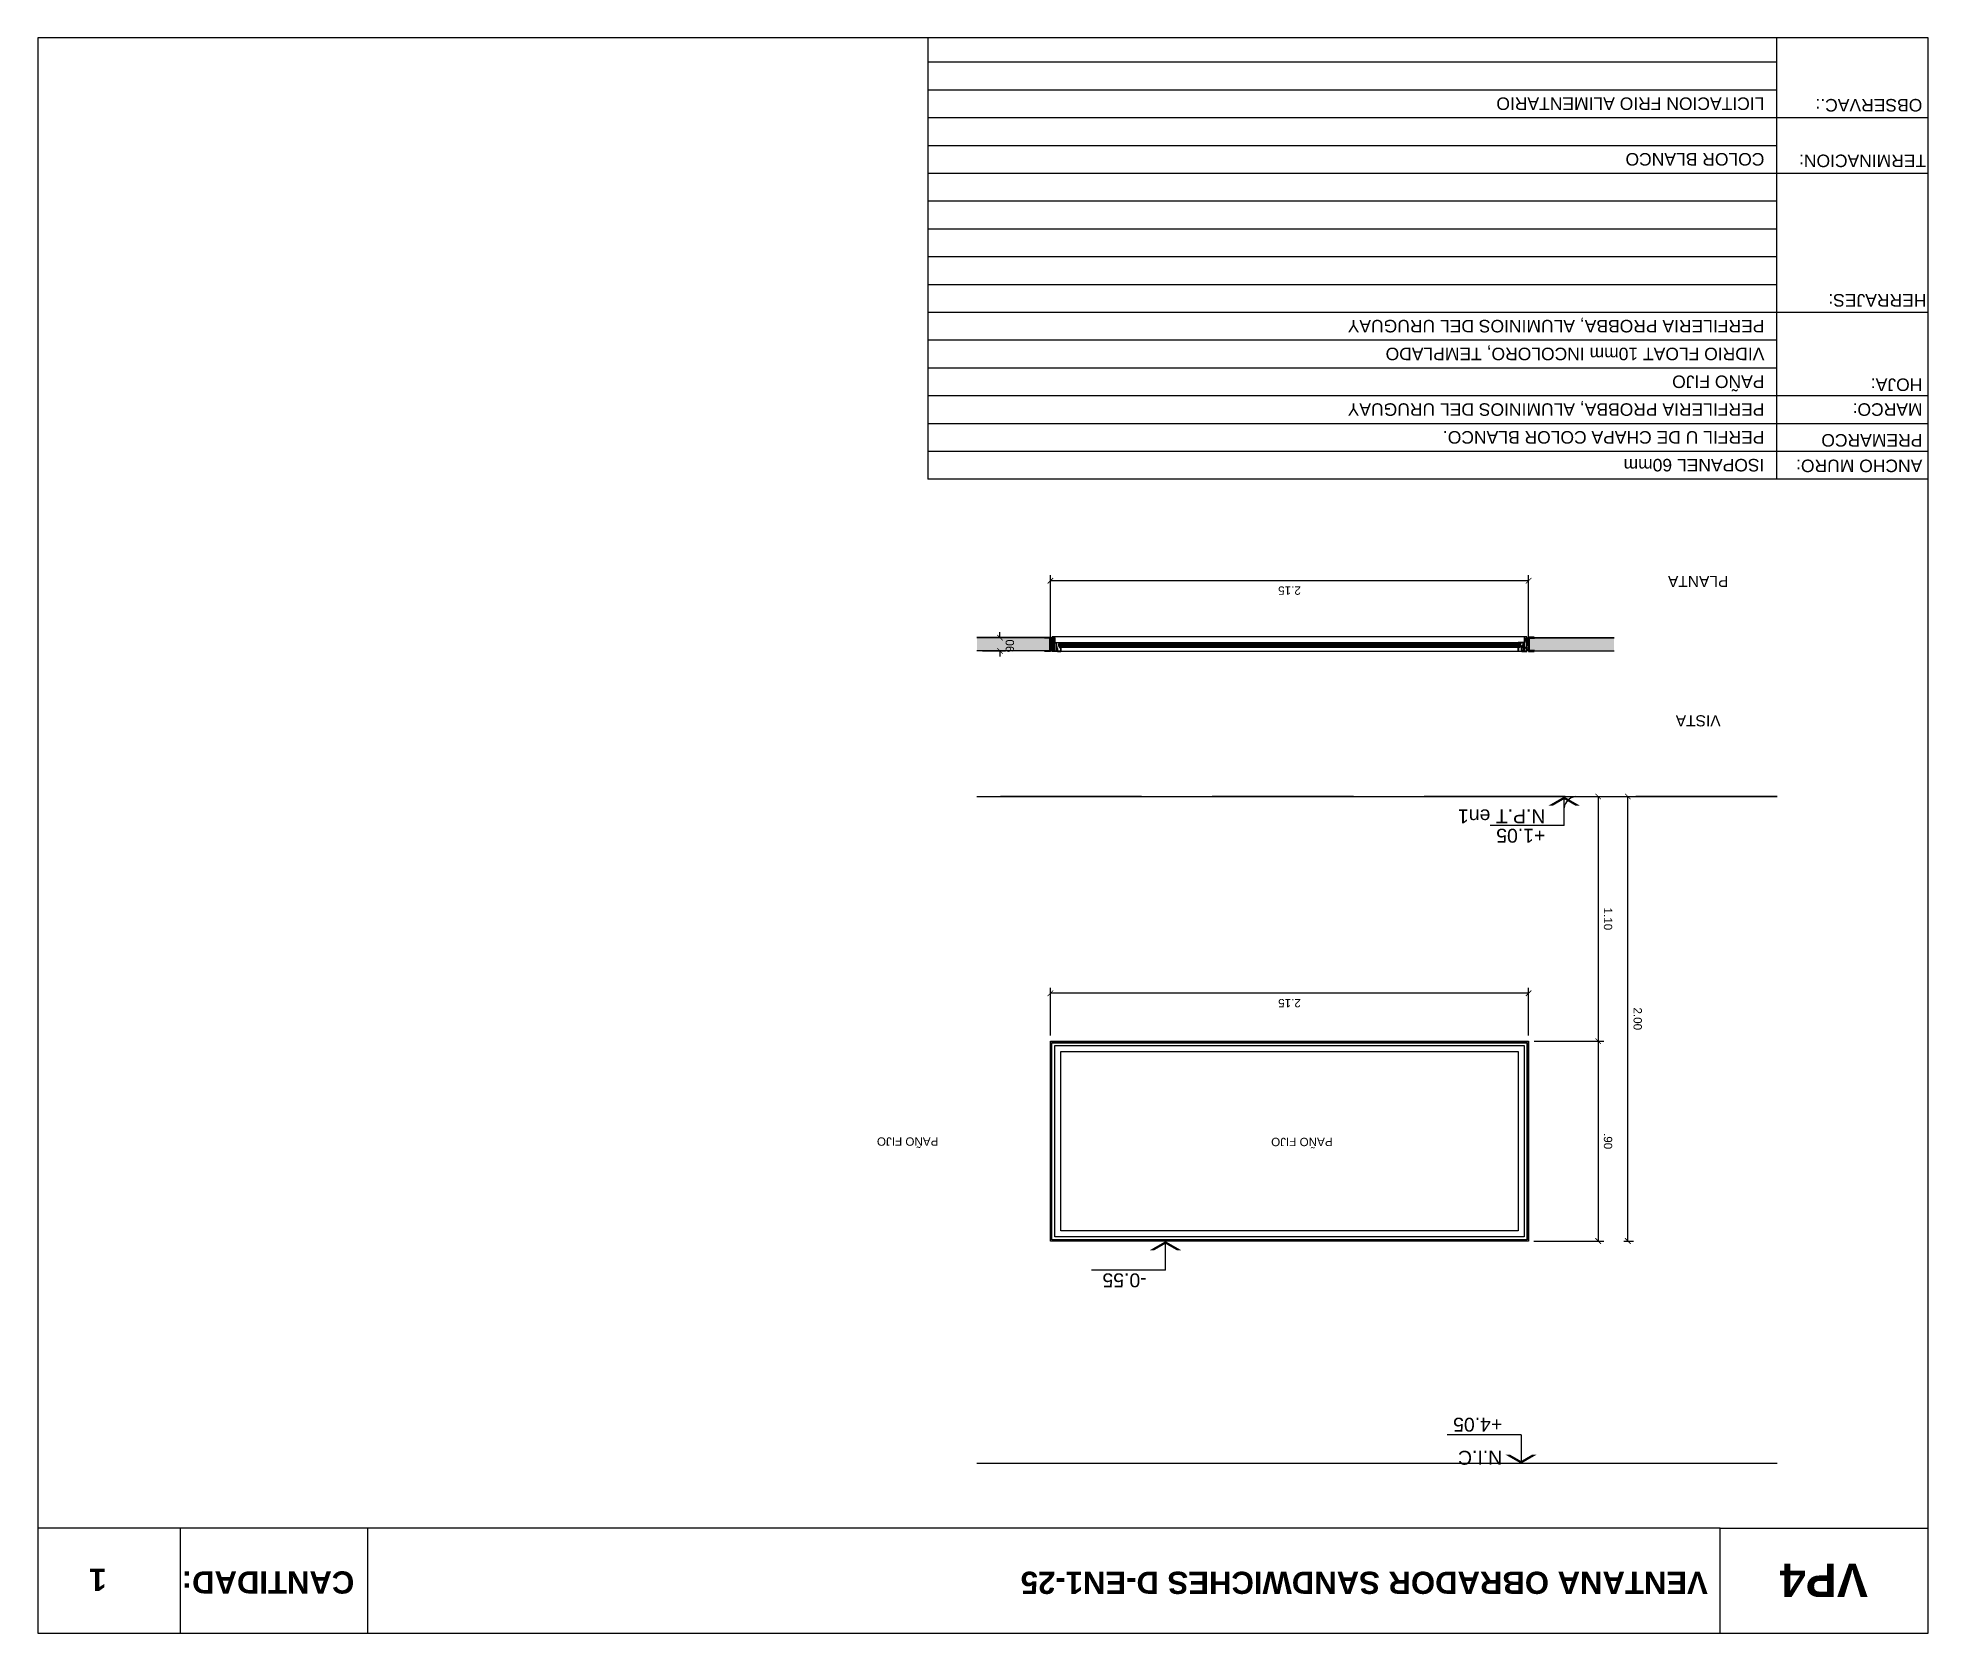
# Model space of a CAD drawing. Header units: millimetres. Extents: x -108.9 to -34.4, y 209.3 to 216.5.
# Drawn here: x -71.11 to -62.61, y 209.3 to 216.48 of the extents above; entities that cross this region are included whole.
import ezdxf
from ezdxf.enums import TextEntityAlignment as Align

# ---------------------------------------------------------------- set-up
doc = ezdxf.new("R2010")
doc.units = ezdxf.units.MM
doc.linetypes.add('HIDDEN', pattern=[9.525, 6.35, -3.175])
for name, color, linetype in [('25-cotas', 140, 'Continuous'), ('Carpinteria', 1, 'Continuous'), ('O.OO', 2, 'HIDDEN'), ('PERFILES', 2, 'Continuous'), ('PISO', 2, 'Continuous'), ('ROTULO', 7, 'Continuous'), ('TXT', 3, 'Continuous'), ('V-00', 8, 'Continuous'), ('V-01', 1, 'Continuous'), ('Vista 2', 2, 'Continuous')]:
    doc.layers.add(name, color=color, linetype=linetype)
doc.layers.add('LICITACION PANELES', color=7, linetype='Continuous', true_color=0xf00000)
doc.styles.add('arial', font='arial.ttf')
doc.styles.add('ARIALBOLD', font='')
doc.styles.add('DIM', font='arial.ttf')
doc.styles.get("Standard").update_dxf_attribs({"font": 'arial.ttf'})
doc.styles.get('ARIALBOLD').set_extended_font_data('Arial', bold=True)
doc.dimstyles.new('Cota-025', dxfattribs={"dimscale": 25, "dimtxt": 0.0015, "dimasz": 0.001, "dimexe": 0.001, "dimexo": 0.001, "dimgap": 0.001, "dimtad": 1, "dimzin": 4, "dimdsep": 46, "dimtxsty": 'DIM', "dimblk1": 'ARCHTICK', "dimblk2": 'ARCHTICK', "dimsah": 1, "dimcen": 0.0005, "dimclrd": 15, "dimclre": 9, "dimclrt": 140, "dimaunit": 1, "dimadec": 0, "dimazin": 0, "dimtfac": 1, "dimtix": 1, "dimtofl": 0, "dimtmove": 2, "dimatfit": 3, "dimldrblk": 'DOT', "dimfxl": 1, "dimtolj": 1, "dimtzin": 4, "dimarcsym": 0})
pattern_1 = [(270, (0, 0), (0.002749630645, -0.0047625), [0.003175, -0.00635]), (30, (0, 0), (0.002749630663, 0.00476249999), [0.003175, -0.00635]), (330, (0, 0), (0.005499261308, -1e-11), [-0.00635, 0.003175])]

msp = doc.modelspace()

# ---------------------------------------------------------------- texts
at = {"layer": '25-cotas', "char_height": 0.05, "width": 1.558581, "attachment_point": 5, "rotation": 180}
for s, insert in [('PLANTA', (-63.6467, 214.0318)), ('VISTA', (-63.6467, 213.4055))]:
    msp.add_mtext(s, dxfattribs=dict(at, insert=insert))
at = {"layer": '25-cotas', "color": 140, "char_height": 0.0375, "attachment_point": 5, "rotation": 180, "style": 'DIM'}
for insert in [(-67.2014, 211.5131), (-65.4288, 211.5113)]:
    msp.add_mtext('\\A1;PAÑO FIJO', dxfattribs=dict(at, insert=insert))
at = {"layer": 'TXT', "style": 'arial'}
for s, height, p in [('LICITACION FRIO ALIMENTARIO', 0.056269, (-63.349, 216.2086)), ('OBSERVAC.:', 0.05627, (-62.639, 216.2017)), ('COLOR BLANCO', 0.056269, (-63.349, 215.9585)), ('TERMINACION:', 0.056269, (-62.6214, 215.9516)), ('HERRAJES:', 0.05627, (-62.6205, 215.3244)), ('PERFILERIA PROBBA, ALUMINIOS DEL URUGUAY', 0.056269, (-63.349, 215.2082)), ('VIDRIO FLOAT 10mm INCOLORO, TEMPLADO', 0.056269, (-63.349, 215.0832)), ('PAÑO FIJO', 0.05627, (-63.349, 214.9581)), ('HOJA:', 0.05627, (-62.6389, 214.9447)), ('PERFILERIA PROBBA, ALUMINIOS DEL URUGUAY', 0.056269, (-63.349, 214.8331)), ('MARCO:', 0.05627, (-62.638, 214.8331)), ('PERFIL U DE CHAPA COLOR BLANCO.', 0.056269, (-63.349, 214.708)), ('PREMARCO', 0.05627, (-62.6389, 214.6946)), ('ISOPANEL 60mm', 0.056269, (-63.349, 214.583)), ('ANCHO MURO:', 0.056269, (-62.6389, 214.5799))]:
    msp.add_text(s, height=height, rotation=180, dxfattribs=at).set_placement(p)
at = {"layer": 'TXT', "char_height": 0.15, "width": 4.172499, "attachment_point": 1, "rotation": 180, "style": 'ARIALBOLD'}
for s, insert in [('{\\H0.6667x;1}', (-70.8034, 209.492)), ('{\\H0.6667x;CANTIDAD:}', (-69.6896, 209.48)), ('{\\H0.6667x;VENTANA OBRADOR SANDWICHES D-EN1-25}', (-63.6037, 209.4785))]:
    msp.add_mtext(s, dxfattribs=dict(at, insert=insert))

# ---------------------------------------------------------------- blocks, each defined once
blk = doc.blocks.new('COD-CARP')
at = {"layer": 'ROTULO'}
for p, q in [((0.00146, -0.00119), (0.00146, -0.01064)), ((0.02016, -0.00119), (0.00146, -0.00119)), ((0.02016, -0.00119), (0.02016, -0.01064)), ((0.02016, -0.01064), (0.00146, -0.01064))]:
    blk.add_line(p, q, dxfattribs=at)
at = {"layer": 'TXT', "style": 'ARIALBOLD'}
blk.add_attdef('CODIGO', text='', height=0.003, dxfattribs=at).set_placement((0.01084, -0.00744), align=Align.CENTER)
blk = doc.blocks.new('_ArchTick')
at = {"color": 0, "linetype": 'ByBlock', "const_width": 0.15}
blk.add_lwpolyline([(-0.5, -0.5), (0.5, 0.5)], dxfattribs=at)
blk = doc.blocks.new('*D21')
at = {"layer": '25-cotas', "color": 9, "lineweight": -2, "transparency": 16777216}
for p, q in [((-64.1744, 213.0644), (-64.0715, 213.0644)), ((-64.3844, 211.9644), (-64.0715, 211.9644))]:
    blk.add_line(p, q, dxfattribs=at)
at = {"layer": '25-cotas', "color": 15, "lineweight": -2, "transparency": 16777216}
blk.add_line((-64.0965, 213.0644), (-64.0965, 211.9644), dxfattribs=at)
at = {"layer": 'DEFPOINTS', "color": 0, "transparency": 16777216}
for p in [(-64.1994, 213.0644), (-64.4094, 211.9644), (-64.0965, 211.9644)]:
    blk.add_point(p, dxfattribs=at)
at = {"layer": '25-cotas', "color": 15, "lineweight": -2, "transparency": 16777216, "xscale": 0.025, "yscale": 0.025, "zscale": 0.025}
for p, rotation in [((-64.0965, 213.0644), 90), ((-64.0965, 211.9644), 270)]:
    blk.add_blockref('_ArchTick', p, dxfattribs=dict(at, rotation=rotation))
at = {"layer": '25-cotas', "color": 140, "transparency": 16777216, "insert": (-64.0524, 212.5144), "char_height": 0.0375, "attachment_point": 5, "rotation": 270, "style": 'DIM'}
blk.add_mtext('\\A1;1.10', dxfattribs=at)
blk = doc.blocks.new('_Dot')
at = {"color": 0, "linetype": 'ByBlock', "lineweight": -2}
blk.add_line((-0.5, 0), (-1, 0), dxfattribs=at)
at = {"color": 0, "linetype": 'ByBlock', "const_width": 0.5}
blk.add_lwpolyline([(-0.25, 0, 1), (0.25, 0, 1)], format="xyb", close=True, dxfattribs=at)
blk = doc.blocks.new('*D22')
at = {"layer": '25-cotas', "color": 9, "lineweight": -2, "transparency": 16777216}
for p, q in [((-64.1673, 211.9644), (-64.0715, 211.9644)), ((-64.3855, 211.0655), (-64.0715, 211.0655))]:
    blk.add_line(p, q, dxfattribs=at)
at = {"layer": '25-cotas', "color": 15, "lineweight": -2, "transparency": 16777216}
blk.add_line((-64.0965, 211.9644), (-64.0965, 211.0655), dxfattribs=at)
at = {"layer": 'DEFPOINTS', "color": 0, "transparency": 16777216}
for p in [(-64.1923, 211.9644), (-64.4105, 211.0655), (-64.0965, 211.0655)]:
    blk.add_point(p, dxfattribs=at)
at = {"layer": '25-cotas', "color": 15, "lineweight": -2, "transparency": 16777216, "xscale": 0.025, "yscale": 0.025, "zscale": 0.025}
for p, rotation in [((-64.0965, 211.9644), 90), ((-64.0965, 211.0655), 270)]:
    blk.add_blockref('_ArchTick', p, dxfattribs=dict(at, rotation=rotation))
at = {"layer": '25-cotas', "color": 140, "transparency": 16777216, "insert": (-64.0524, 211.5149), "char_height": 0.0375, "attachment_point": 5, "rotation": 270, "style": 'DIM'}
blk.add_mtext('\\A1;.90', dxfattribs=at)
blk = doc.blocks.new('Simb-Nivel-C')
blk.add_line((0, 0.52), (1.331, 0.52))
at = {"linetype": 'ByBlock'}
for p in [(0, 0.52), (0, 0.32)]:
    blk.add_line(p, (0, 0), dxfattribs=at)
for points in [[(-0.285, 0.164), (-0.203, 0.164), (0, 0), (0, 0.047)], [(0.285, 0.164), (0.203, 0.164), (0, 0), (0, 0.047)]]:
    blk.add_solid(points)
for tag, p in [('COTA', (0.338, 0.579)), ('TIPO', (0.338, 0.231))]:
    blk.add_attdef(tag, p, '', height=0.25)
blk = doc.blocks.new('*D23')
at = {"layer": '25-cotas', "color": 9, "lineweight": -2, "transparency": 16777216}
for p, q in [((-64.2244, 213.0644), (-63.938, 213.0644)), ((-63.9815, 211.0655), (-63.938, 211.0655))]:
    blk.add_line(p, q, dxfattribs=at)
at = {"layer": '25-cotas', "color": 15, "lineweight": -2, "transparency": 16777216}
blk.add_line((-63.963, 211.0655), (-63.963, 213.0644), dxfattribs=at)
at = {"layer": 'DEFPOINTS', "color": 0, "transparency": 16777216}
for p in [(-64.2494, 213.0644), (-63.963, 213.0644), (-64.0065, 211.0655)]:
    blk.add_point(p, dxfattribs=at)
at = {"layer": '25-cotas', "color": 15, "lineweight": -2, "transparency": 16777216, "xscale": 0.025, "yscale": 0.025, "zscale": 0.025}
for p, rotation in [((-63.963, 213.0644), 90), ((-63.963, 211.0655), 270)]:
    blk.add_blockref('_ArchTick', p, dxfattribs=dict(at, rotation=rotation))
at = {"layer": '25-cotas', "color": 140, "transparency": 16777216, "insert": (-63.9189, 212.0649), "char_height": 0.0375, "attachment_point": 5, "rotation": 270, "style": 'DIM'}
blk.add_mtext('\\A1;2.00', dxfattribs=at)
blk = doc.blocks.new('*D24')
at = {"layer": '25-cotas', "color": 9, "lineweight": -2, "transparency": 16777216}
for p, q in [((-66.5594, 211.9894), (-66.5594, 212.2048)), ((-64.4094, 211.9894), (-64.4094, 212.2048))]:
    blk.add_line(p, q, dxfattribs=at)
at = {"layer": '25-cotas', "color": 15, "lineweight": -2, "transparency": 16777216}
blk.add_line((-64.4094, 212.1798), (-66.5594, 212.1798), dxfattribs=at)
at = {"layer": 'DEFPOINTS', "color": 0, "transparency": 16777216}
for p in [(-66.5594, 212.1798), (-66.5594, 211.9644), (-64.4094, 211.9644)]:
    blk.add_point(p, dxfattribs=at)
at = {"layer": '25-cotas', "color": 15, "lineweight": -2, "transparency": 16777216, "xscale": 0.025, "yscale": 0.025, "zscale": 0.025, "rotation": 180}
blk.add_blockref('_ArchTick', (-66.5594, 212.1798), dxfattribs=at)
at = {"layer": '25-cotas', "color": 15, "lineweight": -2, "transparency": 16777216, "xscale": 0.025, "yscale": 0.025, "zscale": 0.025}
blk.add_blockref('_ArchTick', (-64.4094, 212.1798), dxfattribs=at)
at = {"layer": '25-cotas', "color": 140, "transparency": 16777216, "insert": (-65.4844, 212.1357), "char_height": 0.0375, "attachment_point": 5, "rotation": 180, "style": 'DIM'}
blk.add_mtext('\\A1;2.15', dxfattribs=at)
blk = doc.blocks.new('11362366')
at = {"layer": 'PERFILES'}
for points in [[(375.2, 97.6, 0.017126), (374.9, 100.5, 0.051213), (373.6, 105.3, 0.067048), (372.1, 108.1, 0.236888), (368.5, 110), (350.2, 110, -0.414214), (349.2, 111), (349.2, 136.9, 0.310312), (348.9, 137.2), (345.5, 137.2, 0.414214), (345.2, 136.9), (345.2, 135.9, 0.414214), (346.1, 135), (346.1, 135.7, -0.414214), (346.4, 136), (347.9, 136, -0.414214), (348.2, 135.7), (348.2, 130.8, -0.414214), (347.9, 130.5), (346.4, 130.5, -0.414214), (346.1, 130.8), (346.1, 131.5, 0.414214), (345.2, 130.6), (345.2, 129.5, 0.414214), (345.5, 129.2), (347.8, 129.2, -0.414214), (348.1, 128.9), (348.1, 115.2), (334.8, 115.2), (334.5, 115.5), (334.2, 115.2), (333.2, 115.2), (332.9, 115.5), (332.6, 115.2), (330.5, 115.2, -0.414214), (330.2, 115.5), (330.2, 119.9, 0.414214), (329.9, 120.2), (327.9, 120.2, 0.198912), (327.6, 120.1), (326.9, 119.4, 0.188115), (326.7, 118.9, 0.376845), (327.4, 118.2), (328.6, 118.2, -0.414214), (328.9, 117.9), (328.9, 115.5, -0.414214), (328.6, 115.2), (310.8, 115.2, -0.414214), (310.5, 115.5), (310.5, 117.9, -0.414214), (310.8, 118.2), (312, 118.2, 0.380473), (312.7, 118.9), (312.7, 118.9, 0.188115), (312.5, 119.4), (311.8, 120.1, 0.198912), (311.6, 120.2), (309.5, 120.2, 0.414214), (309.2, 119.9), (309.2, 97.3), (316.1, 97.3), (316.1, 91.3), (311.2, 91.3), (311.2, 90.2), (317.2, 90.2), (317.2, 90.7), (319.2, 90.7), (319.2, 91.8), (317.2, 91.8), (317.2, 97.3), (324.4, 97.3), (324.7, 97), (325, 97.3), (325.5, 97.3), (325.8, 97), (326.1, 97.3), (357.2, 97.3), (358.4, 97.3), (358.7, 97), (359, 97.3), (359.5, 97.3), (359.8, 97), (360.1, 97.3), (367.2, 97.3), (367.2, 91.8), (365.2, 91.8), (365.2, 90.7), (367.2, 90.7), (367.2, 90.2), (373.2, 90.2), (373.2, 91.3), (368.3, 91.3), (368.3, 97.3), (374.9, 97.3, 0.439514)], [(311.3, 114.1), (310.3, 113.1), (310.3, 110), (312.5, 110), (312.5, 108.9), (310.3, 108.9), (310.3, 98.4), (357.2, 98.4), (374.1, 98.4, 0.011867), (373.8, 100.3, 0.051213), (372.6, 104.9, 0.067), (371.2, 107.4, 0.236741), (368.5, 108.9), (368.2, 108.9), (368.2, 107.5), (367.1, 107.5), (367.1, 108.9), (348.1, 108.9), (348.1, 113.1), (347.1, 114.1)]]:
    blk.add_lwpolyline(points, format="xyb", close=True, dxfattribs=at)
blk = doc.blocks.new('*D25')
at = {"layer": '25-cotas', "color": 9, "lineweight": -2, "transparency": 16777216}
for p, q in [((-66.5594, 213.7422), (-66.5594, 214.06)), ((-64.4094, 213.7422), (-64.4094, 214.06))]:
    blk.add_line(p, q, dxfattribs=at)
at = {"layer": '25-cotas', "color": 15, "lineweight": -2, "transparency": 16777216}
blk.add_line((-64.4094, 214.035), (-66.5594, 214.035), dxfattribs=at)
at = {"layer": 'DEFPOINTS', "color": 0, "transparency": 16777216}
for p in [(-66.5594, 214.035), (-66.5594, 213.7172), (-64.4094, 213.7172)]:
    blk.add_point(p, dxfattribs=at)
at = {"layer": '25-cotas', "color": 15, "lineweight": -2, "transparency": 16777216, "xscale": 0.025, "yscale": 0.025, "zscale": 0.025, "rotation": 180}
blk.add_blockref('_ArchTick', (-66.5594, 214.035), dxfattribs=at)
at = {"layer": '25-cotas', "color": 15, "lineweight": -2, "transparency": 16777216, "xscale": 0.025, "yscale": 0.025, "zscale": 0.025}
blk.add_blockref('_ArchTick', (-64.4094, 214.035), dxfattribs=at)
at = {"layer": '25-cotas', "color": 140, "transparency": 16777216, "insert": (-65.4844, 213.9909), "char_height": 0.0375, "attachment_point": 5, "rotation": 180, "style": 'DIM'}
blk.add_mtext('\\A1;2.15', dxfattribs=at)
blk = doc.blocks.new('*D26')
at = {"layer": 'DEFPOINTS', "color": 0, "transparency": 16777216}
for p in [(-66.8902, 213.7792), (-66.8902, 213.7192), (-66.7862, 213.7192)]:
    blk.add_point(p, dxfattribs=at)
at = {"layer": 'LICITACION PANELES', "color": 9, "lineweight": -2, "transparency": 16777216}
for p, q in [((-66.8652, 213.7792), (-66.7612, 213.7792)), ((-66.8652, 213.7192), (-66.7612, 213.7192))]:
    blk.add_line(p, q, dxfattribs=at)
at = {"layer": 'LICITACION PANELES', "color": 15, "lineweight": -2, "transparency": 16777216}
for p, q in [((-66.7862, 213.7792), (-66.7862, 213.8042)), ((-66.7862, 213.7192), (-66.7862, 213.6942))]:
    blk.add_line(p, q, dxfattribs=at)
at = {"layer": 'LICITACION PANELES', "color": 15, "lineweight": -2, "transparency": 16777216, "xscale": 0.025, "yscale": 0.025, "zscale": 0.025}
for p, rotation in [((-66.7862, 213.7792), 270), ((-66.7862, 213.7192), 90)]:
    blk.add_blockref('_ArchTick', p, dxfattribs=dict(at, rotation=rotation))
at = {"layer": 'LICITACION PANELES', "color": 140, "transparency": 16777216, "insert": (-66.7421, 213.7492), "char_height": 0.0375, "attachment_point": 5, "rotation": 270, "style": 'DIM'}
blk.add_mtext('\\A1;.06', dxfattribs=at)

# ---------------------------------------------------------------- dimensions: what is measured, and where the dimension line sits
at = {"layer": '25-cotas'}
for base, p1, p2, angle, picture, middle in [((-66.5594, 214.035), (-64.4094, 213.7172), (-66.5594, 213.7172), 180, '*D25', (-65.4844, 213.9909)), ((-64.0965, 211.9644), (-64.1994, 213.0644), (-64.4094, 211.9644), 270, '*D21', (-64.0524, 212.5144)), ((-63.963, 213.0644), (-64.0065, 211.0655), (-64.2494, 213.0644), 270, '*D23', (-63.9189, 212.0649)), ((-66.5594, 212.1798), (-64.4094, 211.9644), (-66.5594, 211.9644), 180, '*D24', (-65.4844, 212.1357)), ((-64.0965, 211.0655), (-64.1923, 211.9644), (-64.4105, 211.0655), 270, '*D22', (-64.0524, 211.5149))]:
    dim = msp.add_linear_dim(base=base, p1=p1, p2=p2, angle=angle, dimstyle='Cota-025', dxfattribs=at)
    dim.commit()
    dim.dimension.update_dxf_attribs({"geometry": picture, "text_midpoint": middle})
at = {"layer": 'LICITACION PANELES'}
dim = msp.add_linear_dim(base=(-66.7862, 213.7192), p1=(-66.8902, 213.7792), p2=(-66.8902, 213.7192), angle=270, dimstyle='Cota-025', dxfattribs=at)
dim.commit()
dim.dimension.update_dxf_attribs({"geometry": '*D26', "text_midpoint": (-66.7421, 213.7492)})

# ---------------------------------------------------------------- hatches: boundary and pattern name
at = {"layer": 'Carpinteria'}
h = msp.add_hatch(dxfattribs=at)
h.set_pattern_fill('DOTS', color=256, scale=0.007, angle=180, style=0)
h.set_pattern_definition([(7e-15, (-66.6836376, 213.4154743), (0.00021875, -0.0004375), [0, -0.0004375])])
h.paths.add_polyline_path([(-66.5114, 213.7521, 0.056079), (-66.5103, 213.7511), (-66.5141, 213.7511), (-66.5141, 213.7514, 0.218221), (-66.5138, 213.7521)])
h.paths.add_polyline_path([(-66.5122, 213.7532, 0.053621), (-66.5114, 213.7521), (-66.5138, 213.7521, 0.176262), (-66.514, 213.7527), (-66.514, 213.7529), (-66.5143, 213.7529, 0.074558), (-66.5145, 213.753), (-66.5143, 213.7535, 0.198912), (-66.5137, 213.7532), (-66.5127, 213.7532)])
h.paths.add_polyline_path([(-66.5124, 213.7535, 0.013126), (-66.5122, 213.7532), (-66.5127, 213.7532, 0.414214)])
h = msp.add_hatch(dxfattribs=at)
h.set_pattern_fill('DOTS', color=256, scale=0.007, angle=180, style=0)
h.set_pattern_definition([(180, (-64.2850925, 213.4154743), (-0.00021875, -0.0004375), [0, -0.0004375])])
h.paths.add_polyline_path([(-64.4573, 213.7521, -0.056079), (-64.4584, 213.7511), (-64.4546, 213.7511), (-64.4547, 213.7514, -0.218221), (-64.455, 213.7521)])
h.paths.add_polyline_path([(-64.4565, 213.7532, -0.053621), (-64.4573, 213.7521), (-64.455, 213.7521, -0.176262), (-64.4548, 213.7527), (-64.4548, 213.7529), (-64.4545, 213.7529, -0.074558), (-64.4542, 213.753), (-64.4544, 213.7535, -0.198912), (-64.4551, 213.7532), (-64.4561, 213.7532)])
h.paths.add_polyline_path([(-64.4564, 213.7535, -0.013126), (-64.4565, 213.7532), (-64.4561, 213.7532, -0.414214)])
at = {"layer": 'V-00'}
h = msp.add_hatch(dxfattribs=at)
h.set_pattern_fill('HONEY', color=256, scale=0.001, angle=90, style=0)
h.set_pattern_definition(pattern_1)
h.paths.add_polyline_path([(-66.8902, 213.7202), (-66.5864, 213.7202), (-66.5864, 213.7212), (-66.5624, 213.7212), (-66.5624, 213.7772), (-66.5864, 213.7772), (-66.5864, 213.7782), (-66.8902, 213.7782)])
h = msp.add_hatch(dxfattribs=at)
h.set_pattern_fill('HONEY', color=256, scale=0.001, angle=90, style=0)
h.set_pattern_definition(pattern_1)
h.paths.add_polyline_path([(-64.0251, 213.7202), (-64.3824, 213.7202), (-64.3824, 213.7212), (-64.4064, 213.7212), (-64.4064, 213.7772), (-64.3824, 213.7772), (-64.3824, 213.7782), (-64.0251, 213.7782)])

# ---------------------------------------------------------------- linework, layer by layer
at = {"layer": 'Carpinteria'}
for p, q in [((-64.4168, 213.7832), (-66.552, 213.7832)), ((-66.5534, 213.7689), (-66.5534, 213.7655)), ((-66.5534, 213.7349), (-66.5534, 213.7315)), ((-66.5523, 213.7712), (-66.5523, 213.7632)), ((-66.5501, 213.7692), (-66.5523, 213.7692)), ((-66.5501, 213.7652), (-66.5523, 213.7652)), ((-66.5523, 213.7372), (-66.5523, 213.7292)), ((-66.5501, 213.7352), (-66.5523, 213.7352)), ((-66.5501, 213.7312), (-66.5523, 213.7312)), ((-66.5489, 213.7692), (-66.5509, 213.7692)), ((-66.5489, 213.7652), (-66.5509, 213.7652)), ((-66.5489, 213.7352), (-66.5509, 213.7352)), ((-66.5489, 213.7312), (-66.5509, 213.7312)), ((-66.5489, 213.7747), (-66.5489, 213.7187)), ((-66.5489, 213.7672), (-66.5489, 213.7692)), ((-66.5489, 213.7672), (-66.5489, 213.7652)), ((-66.5489, 213.7332), (-66.5489, 213.7352)), ((-66.5489, 213.7332), (-66.5489, 213.7312)), ((-66.5459, 213.7681), (-66.5465, 213.7686)), ((-66.5459, 213.7663), (-66.5465, 213.7657)), ((-66.5459, 213.7341), (-66.5465, 213.7346)), ((-66.5459, 213.7323), (-66.5465, 213.7317)), ((-66.5143, 213.7535), (-66.5145, 213.7529)), ((-66.5127, 213.7572), (-64.4561, 213.7572)), ((-64.4561, 213.7532), (-66.5127, 213.7532)), ((-64.4562, 213.7172), (-66.5125, 213.7172)), ((-66.5122, 213.7357), (-64.457, 213.7357)), ((-64.4544, 213.7535), (-64.4542, 213.7529)), ((-64.4228, 213.7681), (-64.4222, 213.7686)), ((-64.4228, 213.7663), (-64.4222, 213.7657)), ((-64.4228, 213.7341), (-64.4222, 213.7346)), ((-64.4228, 213.7323), (-64.4222, 213.7317)), ((-64.4199, 213.7747), (-64.4199, 213.7187)), ((-64.4199, 213.7747), (-64.4199, 213.7187)), ((-64.4199, 213.7672), (-64.4199, 213.7692)), ((-64.4199, 213.7692), (-64.4179, 213.7692)), ((-64.4199, 213.7672), (-64.4199, 213.7692)), ((-64.4199, 213.7692), (-64.4179, 213.7692)), ((-64.4199, 213.7672), (-64.4199, 213.7652)), ((-64.4199, 213.7672), (-64.4199, 213.7652)), ((-64.4199, 213.7652), (-64.4179, 213.7652)), ((-64.4199, 213.7652), (-64.4179, 213.7652)), ((-64.4199, 213.7332), (-64.4199, 213.7352)), ((-64.4199, 213.7352), (-64.4179, 213.7352)), ((-64.4199, 213.7332), (-64.4199, 213.7352)), ((-64.4199, 213.7352), (-64.4179, 213.7352)), ((-64.4199, 213.7332), (-64.4199, 213.7312)), ((-64.4199, 213.7332), (-64.4199, 213.7312)), ((-64.4199, 213.7312), (-64.4179, 213.7312)), ((-64.4199, 213.7312), (-64.4179, 213.7312)), ((-64.4187, 213.7692), (-64.4165, 213.7692)), ((-64.4187, 213.7692), (-64.4165, 213.7692)), ((-64.4187, 213.7652), (-64.4165, 213.7652)), ((-64.4187, 213.7652), (-64.4165, 213.7652)), ((-64.4187, 213.7352), (-64.4165, 213.7352)), ((-64.4187, 213.7352), (-64.4165, 213.7352)), ((-64.4187, 213.7312), (-64.4165, 213.7312)), ((-64.4187, 213.7312), (-64.4165, 213.7312)), ((-64.4165, 213.7712), (-64.4165, 213.7632)), ((-64.4165, 213.7712), (-64.4165, 213.7632)), ((-64.4165, 213.7372), (-64.4165, 213.7292)), ((-64.4165, 213.7372), (-64.4165, 213.7292)), ((-64.4154, 213.7689), (-64.4154, 213.7655)), ((-64.4154, 213.7689), (-64.4154, 213.7655)), ((-64.4154, 213.7349), (-64.4154, 213.7315)), ((-64.4154, 213.7349), (-64.4154, 213.7315))]:
    msp.add_line(p, q, dxfattribs=at)
at = {"layer": 'Carpinteria', "color": 9}
for p, q in [((-66.5224, 213.7411), (-66.5224, 213.7511)), ((-64.4464, 213.7511), (-66.5224, 213.7511)), ((-64.4464, 213.7501), (-66.5224, 213.7501)), ((-64.4464, 213.7491), (-66.5224, 213.7491)), ((-64.4464, 213.7481), (-66.5224, 213.7481)), ((-64.4464, 213.7481), (-66.5224, 213.7481)), ((-64.4464, 213.7471), (-66.5224, 213.7471)), ((-64.4464, 213.7461), (-66.5224, 213.7461)), ((-64.4464, 213.7451), (-66.5224, 213.7451)), ((-64.4464, 213.7441), (-66.5224, 213.7441)), ((-64.4464, 213.7431), (-66.5224, 213.7431)), ((-64.4464, 213.7421), (-66.5224, 213.7421)), ((-64.4464, 213.7411), (-66.5224, 213.7411)), ((-64.4464, 213.7411), (-64.4464, 213.7511))]:
    msp.add_line(p, q, dxfattribs=at)
at = {"layer": 'Carpinteria', "color": 2}
for points in [[(-66.5864, 213.7782), (-66.5614, 213.7782), (-66.5614, 213.7202), (-66.5864, 213.7202), (-66.5864, 213.7212), (-66.5624, 213.7212), (-66.5624, 213.7772), (-66.5864, 213.7772), (-66.5864, 213.7782)], [(-66.5844, 213.7812), (-66.5594, 213.7812), (-66.5594, 213.7172), (-66.5844, 213.7172), (-66.5844, 213.7182), (-66.5604, 213.7182), (-66.5604, 213.7802), (-66.5844, 213.7802), (-66.5844, 213.7812)], [(-64.3844, 213.7812), (-64.4094, 213.7812), (-64.4094, 213.7172), (-64.3844, 213.7172), (-64.3844, 213.7182), (-64.4084, 213.7182), (-64.4084, 213.7802), (-64.3844, 213.7802), (-64.3844, 213.7812)], [(-64.3824, 213.7782), (-64.4074, 213.7782), (-64.4074, 213.7202), (-64.3824, 213.7202), (-64.3824, 213.7212), (-64.4064, 213.7212), (-64.4064, 213.7772), (-64.3824, 213.7772), (-64.3824, 213.7782)]]:
    msp.add_lwpolyline(points, dxfattribs=at)
at = {"layer": 'Carpinteria'}
for points in [[(-66.5509, 213.7187), (-66.541, 213.7187), (-66.541, 213.7747), (-66.5509, 213.7747)], [(-64.4179, 213.7187), (-64.4278, 213.7187), (-64.4278, 213.7747), (-64.4179, 213.7747)]]:
    msp.add_lwpolyline(points, close=True, dxfattribs=at)
at = {"layer": 'Carpinteria', "color": 2}
for points in [[(-66.514, 213.737, -0.668179), (-66.5142, 213.7365), (-66.5199, 213.7365, 0.414214), (-66.5202, 213.7362), (-66.5202, 213.7356, 0.414214), (-66.5199, 213.7353), (-66.5136, 213.7353, -0.414214), (-66.5133, 213.735), (-66.5133, 213.7188, -0.414214), (-66.5138, 213.7183), (-66.5266, 213.7183, -0.414214), (-66.5271, 213.7188), (-66.5271, 213.7312), (-66.5311, 213.7312, -0.217121), (-66.5318, 213.7315), (-66.5328, 213.7326, -0.320103), (-66.5328, 213.7332), (-66.5316, 213.7353, 1), (-66.5325, 213.7358), (-66.5342, 213.733, 0.320103), (-66.5341, 213.7325), (-66.5326, 213.7308, 0.217121), (-66.5311, 213.7301), (-66.5282, 213.7301), (-66.5282, 213.7217), (-66.5332, 213.7217, 0.767327), (-66.5334, 213.7207), (-66.532, 213.7198, 0.414214), (-66.5317, 213.7199), (-66.5313, 213.7206), (-66.5282, 213.7206), (-66.5282, 213.7191), (-66.5289, 213.7191, 0.414214), (-66.5291, 213.7189), (-66.5291, 213.7183, 0.414214), (-66.5289, 213.7181), (-66.5282, 213.7181), (-66.5282, 213.7175, 0.414214), (-66.5279, 213.7172), (-66.5125, 213.7172, 0.414214), (-66.5122, 213.7175), (-66.5122, 213.7374, 0.414214), (-66.5125, 213.7377), (-66.5139, 213.7377, 0.668179), (-66.5141, 213.7372), (-66.514, 213.737), (-66.5141, 213.7372)], [(-64.4547, 213.737, 0.668179), (-64.4545, 213.7365), (-64.4488, 213.7365, -0.414214), (-64.4485, 213.7362), (-64.4485, 213.7356, -0.414214), (-64.4488, 213.7353), (-64.4551, 213.7353, 0.414214), (-64.4554, 213.735), (-64.4554, 213.7188, 0.414214), (-64.4549, 213.7183), (-64.4421, 213.7183, 0.414214), (-64.4416, 213.7188), (-64.4416, 213.7432), (-64.4376, 213.7432, 0.217121), (-64.4369, 213.7435), (-64.436, 213.7446, 0.320103), (-64.4359, 213.7452), (-64.4371, 213.7473, -1), (-64.4362, 213.7478), (-64.4346, 213.745, -0.320103), (-64.4346, 213.7445), (-64.4361, 213.7428, -0.217121), (-64.4376, 213.7421), (-64.4405, 213.7421), (-64.4405, 213.7217), (-64.4356, 213.7217, -0.767327), (-64.4353, 213.7207), (-64.4367, 213.7198, -0.414214), (-64.437, 213.7199), (-64.4374, 213.7206), (-64.4405, 213.7206), (-64.4405, 213.7191), (-64.4398, 213.7191, -0.414214), (-64.4396, 213.7189), (-64.4396, 213.7183, -0.414214), (-64.4398, 213.7181), (-64.4405, 213.7181), (-64.4405, 213.7175, -0.414214), (-64.4408, 213.7172), (-64.4562, 213.7172, -0.414214), (-64.4565, 213.7175), (-64.4565, 213.7374, -0.414214), (-64.4562, 213.7377), (-64.4548, 213.7377, -0.668179), (-64.4546, 213.7372), (-64.4547, 213.737), (-64.4546, 213.7372)]]:
    msp.add_lwpolyline(points, format="xyb", dxfattribs=at)
at = {"layer": 'Carpinteria'}
for points in [[(-66.5169, 213.7412, 0.911943), (-66.5177, 213.7415), (-66.5189, 213.7391, -0.275929), (-66.519, 213.7391), (-66.5211, 213.7391, 0.916571), (-66.5213, 213.7374), (-66.5157, 213.7366, 0.527157), (-66.5156, 213.7368), (-66.5158, 213.7376, -0.485366), (-66.5157, 213.7377), (-66.5119, 213.7377, -0.507097), (-66.5118, 213.7376), (-66.5122, 213.7363, 1.032778), (-66.5112, 213.736), (-66.5096, 213.742, 1), (-66.5103, 213.7422), (-66.5113, 213.7391, -0.327055), (-66.5114, 213.739), (-66.5137, 213.739, -0.507097), (-66.5138, 213.7392), (-66.5132, 213.7412, 0.911943), (-66.5139, 213.7415), (-66.5152, 213.7391, -0.275929), (-66.5153, 213.739), (-66.5175, 213.739, -0.507097), (-66.5176, 213.7392)], [(-66.5144, 213.7502), (-66.514, 213.7518), (-66.514, 213.7529), (-66.5154, 213.7529, -0.414214), (-66.5157, 213.7532), (-66.5157, 213.7544), (-66.5145, 213.7544, 0.878927), (-66.5143, 213.7554), (-66.5162, 213.7559, 0.129412), (-66.5165, 213.7559), (-66.5184, 213.7554, 0.878927), (-66.5183, 213.7544), (-66.5169, 213.7544), (-66.5169, 213.7532, -0.414214), (-66.5172, 213.7529), (-66.52, 213.7529, 0.414214), (-66.5203, 213.7526), (-66.5203, 213.7519), (-66.5206, 213.7505, 1), (-66.5198, 213.7502), (-66.5193, 213.7519), (-66.5185, 213.7519), (-66.5188, 213.7505, 1), (-66.518, 213.7502), (-66.5175, 213.7519), (-66.5167, 213.7519), (-66.517, 213.7505, 1), (-66.5162, 213.7502), (-66.5157, 213.7519), (-66.5149, 213.7519), (-66.5152, 213.7505, 1)], [(-64.4518, 213.7412, -0.911943), (-64.4511, 213.7415), (-64.4498, 213.7391, 0.275929), (-64.4497, 213.7391), (-64.4476, 213.7391, -0.916571), (-64.4474, 213.7374), (-64.453, 213.7366, -0.527157), (-64.4531, 213.7368), (-64.4529, 213.7376, 0.485366), (-64.453, 213.7377), (-64.4568, 213.7377, 0.507097), (-64.4569, 213.7376), (-64.4565, 213.7363, -1.032778), (-64.4575, 213.736), (-64.4592, 213.742, -1), (-64.4584, 213.7422), (-64.4574, 213.7391, 0.327055), (-64.4573, 213.739), (-64.455, 213.739, 0.507097), (-64.4549, 213.7392), (-64.4556, 213.7412, -0.911943), (-64.4548, 213.7415), (-64.4535, 213.7391, 0.275929), (-64.4535, 213.739), (-64.4512, 213.739, 0.507097), (-64.4512, 213.7392)], [(-64.4544, 213.7502), (-64.4548, 213.7518), (-64.4548, 213.7529), (-64.4533, 213.7529, 0.414214), (-64.453, 213.7532), (-64.453, 213.7544), (-64.4543, 213.7544, -0.878927), (-64.4544, 213.7554), (-64.4525, 213.7559, -0.129412), (-64.4522, 213.7559), (-64.4503, 213.7554, -0.878927), (-64.4505, 213.7544), (-64.4518, 213.7544), (-64.4518, 213.7532, 0.414214), (-64.4515, 213.7529), (-64.4488, 213.7529, -0.414214), (-64.4485, 213.7526), (-64.4485, 213.7519), (-64.4481, 213.7505, -1), (-64.449, 213.7502), (-64.4494, 213.7519), (-64.4503, 213.7519), (-64.4499, 213.7505, -1), (-64.4508, 213.7502), (-64.4512, 213.7519), (-64.4521, 213.7519), (-64.4517, 213.7505, -1), (-64.4526, 213.7502), (-64.453, 213.7519), (-64.4539, 213.7519), (-64.4535, 213.7505, -1)]]:
    msp.add_lwpolyline(points, format="xyb", close=True, dxfattribs=at)
for centre, radius, start, end in [((-66.5468, 213.7672), 0.00677, 143.7885, 165.58673), ((-66.5468, 213.7672), 0.00677, 194.41327, 216.2115), ((-66.5468, 213.7332), 0.00677, 143.7885, 165.58673), ((-66.5468, 213.7332), 0.00677, 194.41327, 216.2115), ((-66.5473, 213.7692), 0.00157, 48.73655, 180), ((-66.5473, 213.7652), 0.00157, 180, 311.26345), ((-66.5473, 213.7352), 0.00157, 48.73655, 180), ((-66.5473, 213.7312), 0.00157, 180, 311.26345), ((-66.546, 213.7673), 0.00147, 107.71858, 183.09576), ((-66.546, 213.7671), 0.00147, 176.90424, 252.28142), ((-66.546, 213.7333), 0.00147, 107.71858, 183.09576), ((-66.546, 213.7331), 0.00147, 176.90424, 252.28142), ((-66.5468, 213.7696), 0.000965, 287.28305, 57.18528), ((-66.5468, 213.7648), 0.000965, 302.81472, 72.71695), ((-66.5468, 213.7356), 0.000965, 287.28305, 57.18528), ((-66.5468, 213.7308), 0.000965, 302.81472, 72.71695), ((-66.5463, 213.7672), 0.00103, 1.12402, 66.9914), ((-66.5463, 213.7672), 0.00103, 293.0086, 358.87598), ((-66.5463, 213.7332), 0.00103, 1.12402, 66.9914), ((-66.5463, 213.7332), 0.00103, 293.0086, 358.87598), ((-66.5066, 213.7564), 0.00648, 206.57445, 234.69852), ((-64.4622, 213.7564), 0.00648, 305.30148, 333.42555), ((-64.4224, 213.7672), 0.00103, 113.0086, 178.87598), ((-64.4224, 213.7672), 0.00103, 181.12402, 246.9914), ((-64.4224, 213.7332), 0.00103, 113.0086, 178.87598), ((-64.4224, 213.7332), 0.00103, 181.12402, 246.9914), ((-64.4219, 213.7696), 0.000965, 122.81472, 252.71695), ((-64.4219, 213.7648), 0.000965, 107.28305, 237.18528), ((-64.4219, 213.7356), 0.000965, 122.81472, 252.71695), ((-64.4219, 213.7308), 0.000965, 107.28305, 237.18528), ((-64.4214, 213.7692), 0.00157, 0, 131.26345), ((-64.4214, 213.7692), 0.00157, 0, 131.26345), ((-64.4214, 213.7652), 0.00157, 228.73655, 0), ((-64.4214, 213.7652), 0.00157, 228.73655, 0), ((-64.4214, 213.7352), 0.00157, 0, 131.26345), ((-64.4214, 213.7352), 0.00157, 0, 131.26345), ((-64.4214, 213.7312), 0.00157, 228.73655, 0), ((-64.4214, 213.7312), 0.00157, 228.73655, 0), ((-64.4227, 213.7673), 0.00147, 356.90424, 72.28142), ((-64.4227, 213.7673), 0.00147, 356.90424, 72.28142), ((-64.4227, 213.7671), 0.00147, 287.71858, 3.09576), ((-64.4227, 213.7671), 0.00147, 287.71858, 3.09576), ((-64.4227, 213.7333), 0.00147, 356.90424, 72.28142), ((-64.4227, 213.7333), 0.00147, 356.90424, 72.28142), ((-64.4227, 213.7331), 0.00147, 287.71858, 3.09576), ((-64.4227, 213.7331), 0.00147, 287.71858, 3.09576), ((-64.4219, 213.7672), 0.00677, 14.41327, 36.2115), ((-64.4219, 213.7672), 0.00677, 14.41327, 36.2115), ((-64.4219, 213.7672), 0.00677, 323.7885, 345.58673), ((-64.4219, 213.7672), 0.00677, 323.7885, 345.58673), ((-64.4219, 213.7332), 0.00677, 14.41327, 36.2115), ((-64.4219, 213.7332), 0.00677, 14.41327, 36.2115), ((-64.4219, 213.7332), 0.00677, 323.7885, 345.58673), ((-64.4219, 213.7332), 0.00677, 323.7885, 345.58673)]:
    msp.add_arc(centre, radius, start, end, dxfattribs=at)
at = {"layer": 'DEFPOINTS'}
for points in [[(-71.1125, 216.4768), (-71.1125, 209.3018), (-62.6125, 209.3018), (-62.6125, 216.4768)], [(-62.6125, 216.4768), (-71.1125, 216.4768), (-71.1125, 209.3018), (-62.6125, 209.3018)]]:
    msp.add_lwpolyline(points, close=True, dxfattribs=at)
at = {"layer": 'O.OO', "ltscale": 0.1}
msp.add_line((-63.2921, 213.0644), (-66.8902, 213.0644), dxfattribs=at)
at = {"layer": 'PISO'}
msp.add_line((-63.2921, 210.0644), (-66.8902, 210.0644), dxfattribs=at)
msp.add_lwpolyline([(-66.8902, 213.0644), (-63.2921, 213.0644)], dxfattribs=at)
at = {"layer": 'ROTULO'}
for p, q in [((-70.4709, 209.3018), (-70.4709, 209.7741)), ((-69.6293, 209.3018), (-69.6293, 209.7741))]:
    msp.add_line(p, q, dxfattribs=at)
at = {"layer": 'TXT'}
for p, q in [((-67.1112, 216.4768), (-67.1112, 214.4911)), ((-67.1112, 216.4768), (-67.1112, 214.4911)), ((-63.2929, 214.4911), (-63.2929, 216.4768)), ((-63.2929, 214.4911), (-63.2929, 216.4768)), ((-63.2929, 214.4911), (-63.2929, 216.4768)), ((-63.2929, 216.3668), (-67.1112, 216.3668)), ((-63.2929, 216.2417), (-67.1112, 216.2417)), ((-62.6125, 216.1167), (-67.1112, 216.1167)), ((-63.2929, 215.9916), (-67.1112, 215.9916)), ((-62.6125, 215.8666), (-67.1112, 215.8666)), ((-63.2929, 215.7415), (-67.1112, 215.7415)), ((-63.2929, 215.6165), (-67.1112, 215.6165)), ((-63.2929, 215.4915), (-67.1112, 215.4915)), ((-63.2929, 215.3664), (-67.1112, 215.3664)), ((-62.6125, 215.2414), (-67.1112, 215.2414)), ((-63.2929, 215.1163), (-67.1112, 215.1163)), ((-63.2929, 214.9913), (-67.1112, 214.9913)), ((-63.2929, 214.8662), (-67.1112, 214.8662)), ((-62.6125, 214.8662), (-67.1112, 214.8662)), ((-62.6125, 214.7412), (-67.1112, 214.7412)), ((-62.6125, 214.6162), (-67.1112, 214.6162)), ((-62.6125, 214.4911), (-67.1112, 214.4911)), ((-63.5473, 209.7741), (-71.1125, 209.7741))]:
    msp.add_line(p, q, dxfattribs=at)
at = {"layer": 'V-00'}
for points in [[(-64.4105, 211.9633), (-64.4105, 211.0655), (-66.5583, 211.0655), (-66.5583, 211.9633)], [(-64.4165, 211.9573), (-64.4165, 211.0715), (-66.5523, 211.0715), (-66.5523, 211.9573)], [(-64.4292, 211.9446), (-64.4292, 211.0842), (-66.5396, 211.0842), (-66.5396, 211.9446)], [(-64.4564, 211.9174), (-64.4564, 211.1114), (-66.5124, 211.1114), (-66.5124, 211.9174)]]:
    msp.add_lwpolyline(points, close=True, dxfattribs=at)
at = {"layer": 'V-01'}
for p, q in [((-66.5614, 213.7792), (-66.8902, 213.7792)), ((-66.5614, 213.7782), (-66.8902, 213.7782)), ((-66.5614, 213.7792), (-66.5614, 213.7782)), ((-64.4074, 213.7792), (-64.4074, 213.7782)), ((-64.4074, 213.7792), (-64.0251, 213.7792)), ((-64.4074, 213.7782), (-64.0251, 213.7782)), ((-66.5614, 213.7202), (-66.8902, 213.7202)), ((-66.5614, 213.7192), (-66.8902, 213.7192)), ((-66.5614, 213.7192), (-66.5614, 213.7202)), ((-64.4074, 213.7192), (-64.4074, 213.7202)), ((-64.4074, 213.7202), (-64.0251, 213.7202)), ((-64.4074, 213.7192), (-64.0251, 213.7192))]:
    msp.add_line(p, q, dxfattribs=at)
at = {"layer": 'Vista 2'}
msp.add_lwpolyline([(-64.4094, 211.0644), (-66.5594, 211.0644), (-66.5594, 211.9644), (-64.4094, 211.9644)], close=True, dxfattribs=at)
msp.add_arc((-64.1901, 213.0051), 0.06, 98.8803, 171.1197, dxfattribs=at)

# ---------------------------------------------------------------- block references
at = {"layer": '25-cotas', "xscale": 0.25, "yscale": 0.25, "zscale": 0.25, "rotation": 179.999999995727}
msp.add_blockref('Simb-Nivel-C', (-64.2494, 213.0644), dxfattribs=at).add_auto_attribs({'COTA': '+1.05', 'TIPO': 'N.P.T en1'})
at = {"layer": '25-cotas'}
ref = msp.add_blockref('Simb-Nivel-C', (-66.0419, 211.0649), dxfattribs=dict(at, xscale=0.25, yscale=0.25, zscale=0.25, rotation=179.999999995727))
ref.add_attrib('COTA', '-0.55', (-66.1265, 210.9201), dxfattribs={"layer": '0', "height": 0.0625, "rotation": 180})
ref = msp.add_blockref('Simb-Nivel-C', (-64.4432, 210.0644), dxfattribs=dict(at, xscale=-0.25, yscale=0.25, zscale=0.25))
ref.add_attrib('COTA', '+4.05', (-64.5277, 210.2709), dxfattribs={"layer": '0', "height": 0.0625, "rotation": 180})
ref.add_attrib('TIPO', 'N.I.C', (-64.5277, 210.1221), dxfattribs={"layer": '0', "height": 0.0625, "rotation": 180})
at = {"layer": 'Carpinteria', "yscale": 0.001000000000004775}
for p, xscale, zscale, rotation in [((-66.6495, 213.408), -0.001000000000004775, 0.000999999999990564, 270), ((-64.3192, 213.408), 0.001000000000004775, 0.001000000000004775, 90)]:
    msp.add_blockref('11362366', p, dxfattribs=dict(at, xscale=xscale, zscale=zscale, rotation=rotation))
at = {"layer": 'TXT', "xscale": 50, "yscale": 50, "zscale": 50, "rotation": 180}
msp.add_blockref('COD-CARP', (-62.5395, 209.2421), dxfattribs=at).add_auto_attribs({'CODIGO': 'VP4'})

msp.set_redraw_order([(e.dxf.handle, doc.entitydb.next_handle()) for e in msp.query("TEXT MTEXT ATTDEF DIMENSION ARC_DIMENSION")])  # texts and dimensions are drawn at this point

doc.saveas('drawing.dxf')
